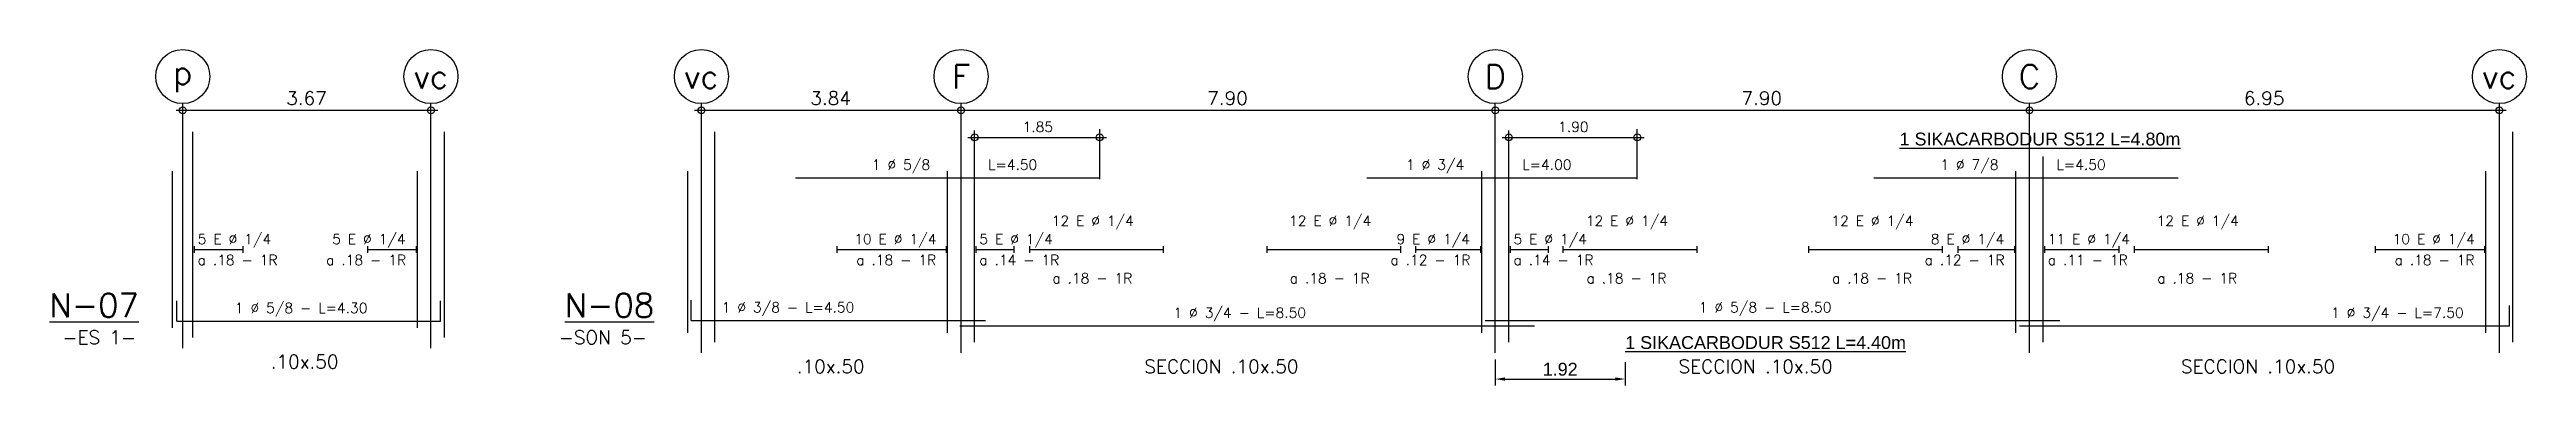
# Model space of a CAD drawing. Header units: millimetres. Extents: x 1 to 301, y -42 to 59.
# Drawn here: x 1.25 to 37.88, y 42.34 to 47.31 of the extents above; entities that cross this region are included whole.
import ezdxf
from ezdxf.enums import TextEntityAlignment as Align

# ---------------------------------------------------------------- set-up
doc = ezdxf.new("R2010")
doc.units = ezdxf.units.MM
doc.header["$LTSCALE"] = 0.0003
doc.header["$PDMODE"] = 34
doc.header["$PDSIZE"] = 0.1
for name, color, linetype in [('SIM-ACHURADOS', 8, 'Continuous'), ('SIM-COTAS', 1, 'Continuous'), ('SIM-FIBRACARB', 4, 'Continuous')]:
    doc.layers.add(name, color=color, linetype=linetype)
doc.styles.add('ARIAL EE', font='arial.ttf')
doc.styles.add('P140', font='SIMPLEX', dxfattribs={"height": 0.35})
doc.styles.add('P60', font='SIMPLEX', dxfattribs={"height": 0.16})
doc.styles.add('P80', font='SIMPLEX', dxfattribs={"height": 0.2})
doc.dimstyles.new('RE - STANDAR', dxfattribs={"dimtxt": 0.002, "dimasz": 0.0015, "dimexe": 0.001, "dimexo": 0.001, "dimgap": 0.0005, "dimtad": 1, "dimzin": 4, "dimdsep": 46, "dimtxsty": 'ARIAL EE', "dimcen": -0.001, "dimclrd": 256, "dimclre": 256, "dimclrt": 2, "dimadec": 0, "dimazin": 0, "dimtfac": 1, "dimtix": 1, "dimtofl": 0, "dimtmove": 1, "dimatfit": 0, "dimfxl": 0.0015, "dimtolj": 1, "dimtzin": 4, "dimlwd": -1, "dimlwe": -1, "dimarcsym": 0})

msp = doc.modelspace()

# ---------------------------------------------------------------- texts
at = {"layer": 'SIM-ACHURADOS', "style": 'P140'}
for s, p in [('p', (3.218, 46.915)), ('vc', (6.888, 46.915)), ('vc', (10.888, 46.915)), ('F', (14.728, 46.915)), ('D', (22.628, 46.915)), ('C', (30.528, 46.915)), ('vc', (37.478, 46.915))]:
    msp.add_text(s, height=0.35, dxfattribs=at).set_placement(p, align=Align.MIDDLE)
at = {"layer": 'SIM-ACHURADOS'}
for s, height, style, p in [('3.67', 0.2, 'P80', (4.748, 46.495)), ('3.84', 0.2, 'P80', (12.498, 46.495)), ('7.90', 0.2, 'P80', (18.368, 46.495)), ('7.90', 0.2, 'P80', (26.268, 46.495)), ('6.95', 0.2, 'P80', (33.698, 46.495)), ('1.85', 0.15, 'P60', (15.638, 46.095)), ('1.90', 0.15, 'P60', (23.558, 46.095)), ('1 %%c 5/8', 0.15, 'P60', (13.408, 45.535)), ('L=4.50', 0.15, 'P60', (15.128, 45.535)), ('1 %%c 3/4', 0.15, 'P60', (21.308, 45.535)), ('L=4.00', 0.15, 'P60', (23.028, 45.535)), ('1 %%c 7/8', 0.15, 'P60', (29.208, 45.535)), ('L=4.50', 0.15, 'P60', (30.928, 45.535)), ('12 E %%c 1/4', 0.15, 'P60', (16.068, 44.705)), ('12 E %%c 1/4', 0.15, 'P60', (19.578, 44.705)), ('12 E %%c 1/4', 0.15, 'P60', (23.968, 44.705)), ('12 E %%c 1/4', 0.15, 'P60', (27.598, 44.705)), ('12 E %%c 1/4', 0.15, 'P60', (32.408, 44.705)), ('5 E %%c 1/4', 0.15, 'P60', (3.438, 44.435)), ('5 E %%c 1/4', 0.15, 'P60', (5.428, 44.435)), ('10 E %%c 1/4', 0.15, 'P60', (13.148, 44.435)), ('5 E %%c 1/4', 0.15, 'P60', (14.998, 44.435)), ('9 E %%c 1/4', 0.15, 'P60', (21.168, 44.435)), ('5 E %%c 1/4', 0.15, 'P60', (22.898, 44.435)), ('8 E %%c 1/4', 0.15, 'P60', (29.068, 44.435)), ('11 E %%c 1/4', 0.15, 'P60', (30.798, 44.435)), ('10 E %%c 1/4', 0.15, 'P60', (35.898, 44.435)), ('a .18 - 1R', 0.15, 'P60', (3.438, 44.125)), ('a .18 - 1R', 0.15, 'P60', (5.338, 44.125)), ('a .18 - 1R', 0.15, 'P60', (13.178, 44.125)), ('a .14 - 1R', 0.15, 'P60', (14.998, 44.125)), ('a .18 - 1R', 0.15, 'P60', (16.078, 43.855)), ('a .18 - 1R', 0.15, 'P60', (19.588, 43.855)), ('a .12 - 1R', 0.15, 'P60', (21.078, 44.125)), ('a .14 - 1R', 0.15, 'P60', (22.898, 44.125)), ('a .18 - 1R', 0.15, 'P60', (23.978, 43.855)), ('a .18 - 1R', 0.15, 'P60', (27.608, 43.855)), ('a .12 - 1R', 0.15, 'P60', (28.978, 44.125)), ('a .11 - 1R', 0.15, 'P60', (30.798, 44.125)), ('a .18 - 1R', 0.15, 'P60', (32.418, 43.855)), ('a .18 - 1R', 0.15, 'P60', (35.928, 44.125)), ('1 %%c 5/8 - L=4.30', 0.15, 'P60', (3.988, 43.415)), ('1 %%c 3/8 - L=4.50', 0.15, 'P60', (11.188, 43.425)), ('1 %%c 5/8 - L=8.50', 0.15, 'P60', (25.638, 43.425)), ('1 %%c 3/4 - L=8.50', 0.15, 'P60', (17.868, 43.345)), ('1 %%c 3/4 - L=7.50', 0.15, 'P60', (34.988, 43.345)), ('-ES 1-', 0.2, 'P80', (1.438, 42.955)), ('-SON 5-', 0.2, 'P80', (8.778, 42.955)), ('.10x.50', 0.2, 'P80', (4.518, 42.595)), ('.10x.50', 0.2, 'P80', (12.298, 42.525)), ('SECCION .10x.50', 0.2, 'P80', (17.438, 42.525)), ('SECCION .10x.50', 0.2, 'P80', (25.338, 42.525)), ('SECCION .10x.50', 0.2, 'P80', (32.768, 42.525))]:
    msp.add_text(s, height=height, dxfattribs=dict(at, style=style)).set_placement(p)
at = {"layer": 'SIM-ACHURADOS', "style": 'P140'}
for s, p in [('%%UN-07', (2.568, 43.355)), ('%%UN-08', (10.188, 43.355))]:
    msp.add_text(s, height=0.35, dxfattribs=at).set_placement(p, align=Align.RIGHT)
at = {"layer": 'SIM-FIBRACARB', "char_height": 0.19, "attachment_point": 1, "style": 'ARIAL EE'}
for s, width, insert in [('{\\L1 SIKACARBODUR S512 L=4.80m}', 4.25725, (28.607, 46.085)), ('{\\L1 SIKACARBODUR S512 L=4.40m}', 4.22334, (24.549, 43.074))]:
    msp.add_mtext_dynamic_manual_height_columns(s, width=width, gutter_width=0.00475, heights=[0], dxfattribs=dict(at, insert=insert))

# ---------------------------------------------------------------- blocks, each defined once
blk = doc.blocks.new('*D7')
at = {"layer": 'SIM-COTAS', "transparency": 16777216}
for p, q in [((22.628, 42.73), (22.628, 42.344)), ((24.548, 42.688), (24.548, 42.344)), ((22.77, 42.439), (24.405, 42.439))]:
    blk.add_line(p, q, dxfattribs=at)
for points in [[(22.77, 42.463), (22.77, 42.415), (22.628, 42.439)], [(24.405, 42.463), (24.405, 42.415), (24.548, 42.439)]]:
    blk.add_solid(points, dxfattribs=at)
at = {"layer": 'SIM-COTAS', "color": 2, "transparency": 16777216, "insert": (23.588, 42.583), "char_height": 0.19, "attachment_point": 5, "style": 'ARIAL EE'}
blk.add_mtext('\\A1;1.92', dxfattribs=at)

# ---------------------------------------------------------------- dimensions: what is measured, and where the dimension line sits
at = {"layer": 'SIM-COTAS'}
dim = msp.add_linear_dim(base=(24.548, 42.439), p1=(22.628, 42.825), p2=(24.548, 42.783), dimstyle='RE - STANDAR', dxfattribs=at)
dim.commit()
dim.dimension.update_dxf_attribs({"geometry": '*D7', "text_midpoint": (23.588, 42.583)})

# ---------------------------------------------------------------- linework, layer by layer
at = {"layer": 'SIM-ACHURADOS'}
for p, q in [((3.218, 42.895), (3.218, 46.515)), ((3.218, 46.415), (6.888, 46.415)), ((6.888, 42.895), (6.888, 46.515)), ((10.888, 42.825), (10.888, 46.515)), ((10.888, 46.415), (37.478, 46.415)), ((14.728, 42.825), (14.728, 46.515)), ((22.628, 42.825), (22.628, 46.515)), ((30.528, 42.825), (30.528, 46.515)), ((37.478, 42.825), (37.478, 46.515)), ((3.368, 43.055), (3.368, 46.095)), ((7.088, 43.055), (7.088, 46.095)), ((11.088, 42.985), (11.088, 46.095)), ((14.928, 42.985), (14.928, 46.095)), ((14.928, 46.015), (16.778, 46.015)), ((16.778, 45.395), (16.778, 46.135)), ((22.828, 42.985), (22.828, 46.095)), ((22.828, 46.015), (24.728, 46.015)), ((24.728, 45.395), (24.728, 46.135)), ((37.678, 42.985), (37.678, 46.095)), ((3.068, 43.195), (3.068, 45.515)), ((6.688, 43.195), (6.688, 45.515)), ((10.688, 43.125), (10.688, 45.515)), ((14.528, 43.125), (14.528, 45.515)), ((22.428, 43.125), (22.428, 45.515)), ((30.328, 43.125), (30.328, 45.515)), ((30.728, 42.985), (30.728, 45.732)), ((37.278, 43.125), (37.278, 45.515)), ((12.278, 45.415), (16.778, 45.415)), ((20.728, 45.415), (24.728, 45.415)), ((28.228, 45.415), (32.728, 45.415)), ((3.388, 44.405), (3.388, 44.305)), ((3.388, 44.355), (4.108, 44.355)), ((4.108, 44.405), (4.108, 44.305)), ((5.948, 44.405), (5.948, 44.305)), ((5.948, 44.355), (6.668, 44.355)), ((6.668, 44.405), (6.668, 44.305)), ((12.888, 44.405), (12.888, 44.305)), ((12.888, 44.355), (14.508, 44.355)), ((14.508, 44.405), (14.508, 44.305)), ((14.948, 44.405), (14.948, 44.305)), ((14.948, 44.355), (15.508, 44.355)), ((15.508, 44.405), (15.508, 44.305)), ((15.738, 44.405), (15.738, 44.305)), ((15.738, 44.355), (17.718, 44.355)), ((17.718, 44.405), (17.718, 44.305)), ((19.248, 44.405), (19.248, 44.305)), ((19.248, 44.355), (21.228, 44.355)), ((21.228, 44.405), (21.228, 44.305)), ((21.448, 44.405), (21.448, 44.305)), ((21.448, 44.355), (22.408, 44.355)), ((22.408, 44.405), (22.408, 44.305)), ((22.848, 44.405), (22.848, 44.305)), ((22.848, 44.355), (23.408, 44.355)), ((23.408, 44.405), (23.408, 44.305)), ((23.628, 44.405), (23.628, 44.305)), ((23.628, 44.355), (25.608, 44.355)), ((25.608, 44.405), (25.608, 44.305)), ((27.258, 44.405), (27.258, 44.305)), ((27.258, 44.355), (29.238, 44.355)), ((29.238, 44.405), (29.238, 44.305)), ((29.468, 44.405), (29.468, 44.305)), ((29.468, 44.355), (30.308, 44.355)), ((30.308, 44.405), (30.308, 44.305)), ((30.748, 44.405), (30.748, 44.305)), ((30.748, 44.355), (31.848, 44.355)), ((31.848, 44.405), (31.848, 44.305)), ((32.078, 44.405), (32.078, 44.305)), ((32.078, 44.355), (34.058, 44.355)), ((34.058, 44.405), (34.058, 44.305)), ((35.638, 44.405), (35.638, 44.305)), ((35.638, 44.355), (37.258, 44.355)), ((37.258, 44.405), (37.258, 44.305)), ((3.128, 43.295), (3.128, 43.595)), ((7.028, 43.295), (7.028, 43.595)), ((10.738, 43.305), (10.738, 43.605)), ((3.128, 43.295), (7.028, 43.295)), ((10.738, 43.305), (15.088, 43.305)), ((14.708, 43.225), (23.208, 43.225)), ((22.478, 43.305), (30.978, 43.305)), ((30.378, 43.225), (37.628, 43.225)), ((37.628, 43.225), (37.628, 43.525))]:
    msp.add_line(p, q, dxfattribs=at)
for centre in [(3.218, 46.915), (6.888, 46.915), (10.888, 46.915), (14.728, 46.915), (22.628, 46.915), (30.528, 46.915), (37.478, 46.915)]:
    msp.add_circle(centre, 0.4, dxfattribs=at)
for p in [(3.218, 46.415), (6.888, 46.415), (10.888, 46.415), (14.728, 46.415), (22.628, 46.415), (30.528, 46.415), (37.478, 46.415), (14.928, 46.015), (16.778, 46.015), (22.828, 46.015), (24.728, 46.015)]:
    msp.add_point(p, dxfattribs=at)

msp.set_redraw_order([(e.dxf.handle, doc.entitydb.next_handle()) for e in msp.query("TEXT MTEXT ATTDEF DIMENSION ARC_DIMENSION")])  # texts and dimensions are drawn at this point

doc.saveas('drawing.dxf')
